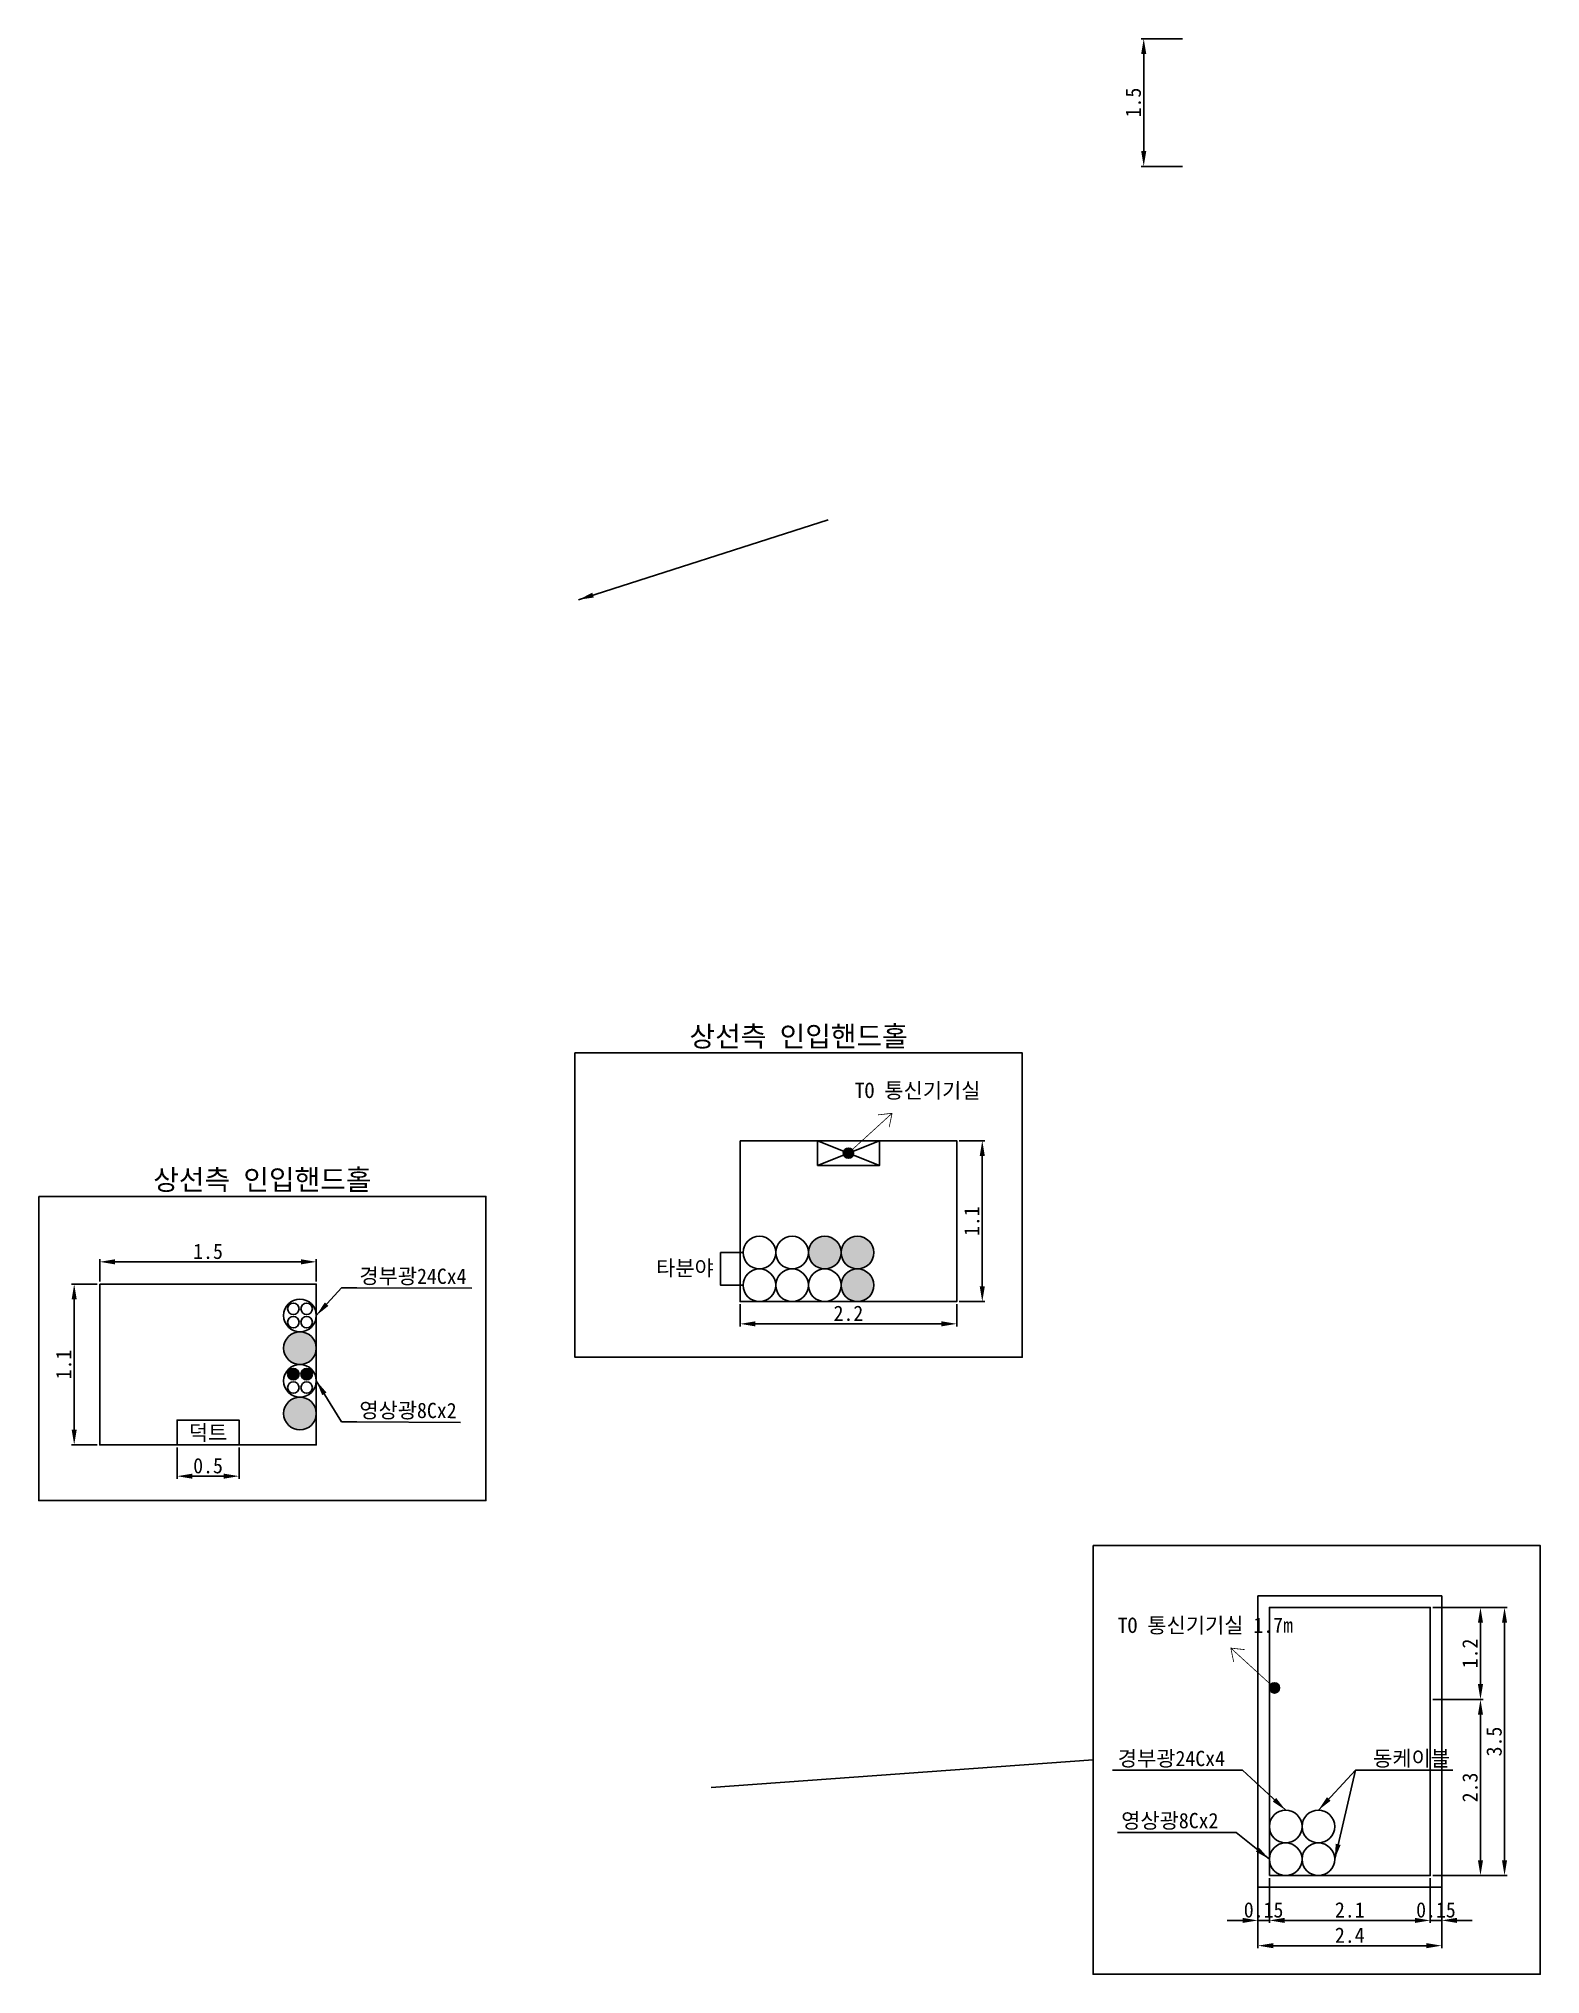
# Model space of a CAD drawing. Header units: millimetres. Extents: x 17866 to 18193, y 67412 to 67509.
# Drawn here: x 18148.5 to 18192.6, y 67439.5 to 67496.3 of the extents above; entities that cross this region are included whole.
import ezdxf
from ezdxf.enums import TextEntityAlignment as Align

# ---------------------------------------------------------------- set-up
doc = ezdxf.new("R2010")
doc.units = ezdxf.units.MM
doc.set_wipeout_variables(frame=1)
doc.header["$PDMODE"] = 35
doc.layers.add('TX-PAPR', color=2, linetype='Continuous', plot=False)
for name, color, linetype in [('TZ-DIMS', 1, 'Continuous'), ('TZ-LEAL', 1, 'Continuous'), ('TZ-LEAT', 3, 'Continuous'), ('TZ-LINE', 7, 'Continuous'), ('TZ-TEX2', 3, 'Continuous'), ('TZ-TEXT', 6, 'Continuous')]:
    doc.layers.add(name, color=color, linetype=linetype)
doc.styles.get("Standard").update_dxf_attribs({"font": 'GulimChe.ttf'})
doc.dimstyles.new('D150', dxfattribs={"dimscale": 0.15, "dimtxt": 3, "dimasz": 3, "dimexe": 0.5, "dimexo": 0.5, "dimgap": 0.5, "dimtad": 1, "dimdec": 0, "dimzin": 1, "dimdsep": 46, "dimlunit": 6, "dimtxsty": 'Standard', "dimcen": 1, "dimclrd": 1, "dimclre": 1, "dimclrt": 3, "dimadec": 0, "dimazin": 0, "dimtfac": 1, "dimtdec": 0, "dimtix": 1, "dimtmove": 2, "dimatfit": 3, "dimfxl": 0, "dimtvp": 2, "dimlwd": -1, "dimlwe": -1, "dimarcsym": 0})
doc.dimstyles.new('지시선150', dxfattribs={"dimscale": 0.15, "dimtxt": 3, "dimasz": 3, "dimexe": 0.5, "dimexo": 0.5, "dimgap": 0.5, "dimtad": 1, "dimdec": 0, "dimzin": 1, "dimdsep": 46, "dimlunit": 6, "dimtxsty": 'Standard', "dimcen": 1, "dimclrd": 6, "dimclre": 6, "dimclrt": 3, "dimadec": 0, "dimazin": 0, "dimtfac": 1, "dimtdec": 0, "dimtix": 1, "dimtmove": 2, "dimatfit": 3, "dimfxl": 0, "dimtvp": 2, "dimlwd": -1, "dimlwe": -1, "dimarcsym": 0})

msp = doc.modelspace()

# ---------------------------------------------------------------- blocks, each defined once
blk = doc.blocks.new('*D9')
at = {"layer": 'Defpoints', "color": 0, "ltscale": 2}
for p in [(18184.35, 67442.379), (18184.687, 67442.379), (18184.35, 67441.062)]:
    blk.add_point(p, dxfattribs=at)
at = {"layer": 'TZ-DIMS', "color": 1, "ltscale": 2}
for p, q in [((18184.35, 67442.304), (18184.35, 67440.987)), ((18184.687, 67442.304), (18184.687, 67440.987)), ((18183.9, 67441.062), (18183.45, 67441.062)), ((18184.687, 67441.062), (18184.35, 67441.062)), ((18185.137, 67441.062), (18185.587, 67441.062))]:
    blk.add_line(p, q, dxfattribs=at)
for points in [[(18183.9, 67441.137), (18183.9, 67440.987), (18184.35, 67441.062)], [(18185.137, 67441.137), (18185.137, 67440.987), (18184.687, 67441.062)]]:
    blk.add_solid(points, dxfattribs=at)
at = {"layer": 'TZ-DIMS', "color": 3, "ltscale": 2, "insert": (18184.518, 67441.368), "char_height": 0.45, "attachment_point": 5}
blk.add_mtext('0.15', dxfattribs=at)
blk = doc.blocks.new('*D10')
at = {"layer": 'Defpoints', "color": 0, "ltscale": 2}
for p in [(18184.687, 67442.379), (18189.412, 67442.379), (18189.412, 67441.062)]:
    blk.add_point(p, dxfattribs=at)
at = {"layer": 'TZ-DIMS', "color": 1, "ltscale": 2}
for p, q in [((18184.687, 67442.304), (18184.687, 67440.987)), ((18189.412, 67442.304), (18189.412, 67440.987)), ((18185.137, 67441.062), (18188.962, 67441.062))]:
    blk.add_line(p, q, dxfattribs=at)
for points in [[(18185.137, 67441.137), (18185.137, 67440.987), (18184.687, 67441.062)], [(18188.962, 67441.137), (18188.962, 67440.987), (18189.412, 67441.062)]]:
    blk.add_solid(points, dxfattribs=at)
at = {"layer": 'TZ-DIMS', "color": 3, "ltscale": 2, "insert": (18187.05, 67441.368), "char_height": 0.45, "attachment_point": 5}
blk.add_mtext('2.1', dxfattribs=at)
blk = doc.blocks.new('*D11')
at = {"layer": 'Defpoints', "color": 0, "ltscale": 2}
for p in [(18189.412, 67442.379), (18189.75, 67442.379), (18189.75, 67441.062)]:
    blk.add_point(p, dxfattribs=at)
at = {"layer": 'TZ-DIMS', "color": 1, "ltscale": 2}
for p, q in [((18189.412, 67442.304), (18189.412, 67440.987)), ((18189.75, 67442.304), (18189.75, 67440.987)), ((18188.962, 67441.062), (18188.512, 67441.062)), ((18189.412, 67441.062), (18189.75, 67441.062)), ((18190.2, 67441.062), (18190.65, 67441.062))]:
    blk.add_line(p, q, dxfattribs=at)
for points in [[(18188.962, 67441.137), (18188.962, 67440.987), (18189.412, 67441.062)], [(18190.2, 67441.137), (18190.2, 67440.987), (18189.75, 67441.062)]]:
    blk.add_solid(points, dxfattribs=at)
at = {"layer": 'TZ-DIMS', "color": 3, "ltscale": 2, "insert": (18189.581, 67441.368), "char_height": 0.45, "attachment_point": 5}
blk.add_mtext('0.15', dxfattribs=at)
blk = doc.blocks.new('*D12')
at = {"layer": 'Defpoints', "color": 0, "ltscale": 2}
for p in [(18184.35, 67442.379), (18189.75, 67442.379), (18189.75, 67440.32)]:
    blk.add_point(p, dxfattribs=at)
at = {"layer": 'TZ-DIMS', "color": 1, "ltscale": 2}
for p, q in [((18184.35, 67442.304), (18184.35, 67440.245)), ((18189.75, 67442.304), (18189.75, 67440.245)), ((18184.8, 67440.32), (18189.3, 67440.32))]:
    blk.add_line(p, q, dxfattribs=at)
for points in [[(18184.8, 67440.395), (18184.8, 67440.245), (18184.35, 67440.32)], [(18189.3, 67440.395), (18189.3, 67440.245), (18189.75, 67440.32)]]:
    blk.add_solid(points, dxfattribs=at)
at = {"layer": 'TZ-DIMS', "color": 3, "ltscale": 2, "insert": (18187.05, 67440.625), "char_height": 0.45, "attachment_point": 5}
blk.add_mtext('2.4', dxfattribs=at)
blk = doc.blocks.new('*D13')
at = {"layer": 'Defpoints', "color": 0, "ltscale": 2}
for p in [(18189.412, 67447.553), (18190.889, 67447.553), (18189.412, 67442.379)]:
    blk.add_point(p, dxfattribs=at)
at = {"layer": 'TZ-DIMS', "color": 1, "ltscale": 2}
for p, q in [((18189.487, 67447.553), (18190.964, 67447.553)), ((18190.889, 67442.829), (18190.889, 67447.103)), ((18189.487, 67442.379), (18190.964, 67442.379))]:
    blk.add_line(p, q, dxfattribs=at)
for points in [[(18190.814, 67447.103), (18190.964, 67447.103), (18190.889, 67447.553)], [(18190.814, 67442.829), (18190.964, 67442.829), (18190.889, 67442.379)]]:
    blk.add_solid(points, dxfattribs=at)
at = {"layer": 'TZ-DIMS', "color": 3, "ltscale": 2, "insert": (18190.584, 67444.966), "char_height": 0.45, "attachment_point": 5, "rotation": 90}
blk.add_mtext('2.3', dxfattribs=at)
blk = doc.blocks.new('*D14')
at = {"layer": 'Defpoints', "color": 0, "ltscale": 2}
for p in [(18189.412, 67450.254), (18190.889, 67450.254), (18189.412, 67447.553)]:
    blk.add_point(p, dxfattribs=at)
at = {"layer": 'TZ-DIMS', "color": 1, "ltscale": 2}
for p, q in [((18189.487, 67450.254), (18190.964, 67450.254)), ((18190.889, 67448.003), (18190.889, 67449.804)), ((18189.487, 67447.553), (18190.964, 67447.553))]:
    blk.add_line(p, q, dxfattribs=at)
for points in [[(18190.814, 67449.804), (18190.964, 67449.804), (18190.889, 67450.254)], [(18190.814, 67448.003), (18190.964, 67448.003), (18190.889, 67447.553)]]:
    blk.add_solid(points, dxfattribs=at)
at = {"layer": 'TZ-DIMS', "color": 3, "ltscale": 2, "insert": (18190.583, 67448.903), "char_height": 0.45, "attachment_point": 5, "rotation": 90}
blk.add_mtext('1.2', dxfattribs=at)
blk = doc.blocks.new('*D15')
at = {"layer": 'Defpoints', "color": 0, "ltscale": 2}
for p in [(18189.412, 67450.254), (18189.412, 67442.379), (18191.596, 67442.379)]:
    blk.add_point(p, dxfattribs=at)
at = {"layer": 'TZ-DIMS', "color": 1, "ltscale": 2}
for p, q in [((18189.487, 67450.254), (18191.671, 67450.254)), ((18191.596, 67449.804), (18191.596, 67442.829)), ((18189.487, 67442.379), (18191.671, 67442.379))]:
    blk.add_line(p, q, dxfattribs=at)
for points in [[(18191.521, 67449.804), (18191.671, 67449.804), (18191.596, 67450.254)], [(18191.521, 67442.829), (18191.671, 67442.829), (18191.596, 67442.379)]]:
    blk.add_solid(points, dxfattribs=at)
at = {"layer": 'TZ-DIMS', "color": 3, "ltscale": 2, "insert": (18191.291, 67446.316), "char_height": 0.45, "attachment_point": 5, "rotation": 90}
blk.add_mtext('3.5', dxfattribs=at)
blk = doc.blocks.new('*D22')
at = {"layer": 'Defpoints', "color": 0, "linetype": 'ByBlock'}
for p in [(18180.997, 67496.333), (18182.213, 67496.333), (18182.213, 67492.583)]:
    blk.add_point(p, dxfattribs=at)
at = {"layer": 'TZ-LINE', "color": 1, "linetype": 'ByBlock'}
for p, q in [((18182.138, 67496.333), (18180.922, 67496.333)), ((18180.997, 67493.033), (18180.997, 67495.883)), ((18182.138, 67492.583), (18180.922, 67492.583))]:
    blk.add_line(p, q, dxfattribs=at)
for points in [[(18180.922, 67495.883), (18181.072, 67495.883), (18180.997, 67496.333)], [(18180.922, 67493.033), (18181.072, 67493.033), (18180.997, 67492.583)]]:
    blk.add_solid(points, dxfattribs=at)
at = {"layer": 'TZ-LINE', "color": 3, "linetype": 'ByBlock', "insert": (18180.691, 67494.458), "char_height": 0.45, "attachment_point": 5, "rotation": 90}
blk.add_mtext('1.5', dxfattribs=at)
blk = doc.blocks.new('*D23')
at = {"layer": 'Defpoints', "color": 0, "ltscale": 2}
for p in [(18152.602, 67455.028), (18154.421, 67455.028), (18154.421, 67454.11)]:
    blk.add_point(p, dxfattribs=at)
at = {"layer": 'TZ-DIMS', "color": 1, "ltscale": 2}
for p, q in [((18152.602, 67454.953), (18152.602, 67454.035)), ((18154.421, 67454.953), (18154.421, 67454.035)), ((18153.052, 67454.11), (18153.971, 67454.11))]:
    blk.add_line(p, q, dxfattribs=at)
for points in [[(18153.052, 67454.185), (18153.052, 67454.035), (18152.602, 67454.11)], [(18153.971, 67454.185), (18153.971, 67454.035), (18154.421, 67454.11)]]:
    blk.add_solid(points, dxfattribs=at)
at = {"layer": 'TZ-DIMS', "color": 3, "ltscale": 2, "insert": (18153.511, 67454.415), "char_height": 0.45, "attachment_point": 5}
blk.add_mtext('0.5', dxfattribs=at)
blk = doc.blocks.new('*D24')
at = {"layer": 'Defpoints', "color": 0, "ltscale": 2}
for p in [(18149.579, 67459.753), (18150.331, 67459.753), (18150.331, 67455.028)]:
    blk.add_point(p, dxfattribs=at)
at = {"layer": 'TZ-DIMS', "color": 1, "ltscale": 2}
for p, q in [((18150.256, 67459.753), (18149.504, 67459.753)), ((18149.579, 67455.478), (18149.579, 67459.303)), ((18150.256, 67455.028), (18149.504, 67455.028))]:
    blk.add_line(p, q, dxfattribs=at)
for points in [[(18149.504, 67459.303), (18149.654, 67459.303), (18149.579, 67459.753)], [(18149.504, 67455.478), (18149.654, 67455.478), (18149.579, 67455.028)]]:
    blk.add_solid(points, dxfattribs=at)
at = {"layer": 'TZ-DIMS', "color": 3, "ltscale": 2, "insert": (18149.273, 67457.391), "char_height": 0.45, "attachment_point": 5, "rotation": 90}
blk.add_mtext('1.1', dxfattribs=at)
blk = doc.blocks.new('*D25')
at = {"layer": 'Defpoints', "color": 0, "ltscale": 2}
for p in [(18156.691, 67460.406), (18150.331, 67459.753), (18156.691, 67459.753)]:
    blk.add_point(p, dxfattribs=at)
at = {"layer": 'TZ-DIMS', "color": 1, "ltscale": 2}
for p, q in [((18150.331, 67459.828), (18150.331, 67460.481)), ((18150.781, 67460.406), (18156.241, 67460.406)), ((18156.691, 67459.828), (18156.691, 67460.481))]:
    blk.add_line(p, q, dxfattribs=at)
for points in [[(18150.781, 67460.481), (18150.781, 67460.331), (18150.331, 67460.406)], [(18156.241, 67460.481), (18156.241, 67460.331), (18156.691, 67460.406)]]:
    blk.add_solid(points, dxfattribs=at)
at = {"layer": 'TZ-DIMS', "color": 3, "ltscale": 2, "insert": (18153.511, 67460.712), "char_height": 0.45, "attachment_point": 5}
blk.add_mtext('1.5', dxfattribs=at)
blk = doc.blocks.new('*D26')
at = {"layer": 'Defpoints', "color": 0, "ltscale": 2}
for p in [(18175.503, 67463.963), (18176.254, 67463.963), (18175.503, 67459.238)]:
    blk.add_point(p, dxfattribs=at)
at = {"layer": 'TZ-DIMS', "color": 1, "ltscale": 2}
for p, q in [((18175.578, 67463.963), (18176.329, 67463.963)), ((18176.254, 67459.688), (18176.254, 67463.513)), ((18175.578, 67459.238), (18176.329, 67459.238))]:
    blk.add_line(p, q, dxfattribs=at)
for points in [[(18176.179, 67463.513), (18176.329, 67463.513), (18176.254, 67463.963)], [(18176.179, 67459.688), (18176.329, 67459.688), (18176.254, 67459.238)]]:
    blk.add_solid(points, dxfattribs=at)
at = {"layer": 'TZ-DIMS', "color": 3, "ltscale": 2, "insert": (18175.948, 67461.601), "char_height": 0.45, "attachment_point": 5, "rotation": 90}
blk.add_mtext('1.1', dxfattribs=at)
blk = doc.blocks.new('*D27')
at = {"layer": 'Defpoints', "color": 0, "ltscale": 2}
for p in [(18169.142, 67459.238), (18175.503, 67459.238), (18175.503, 67458.585)]:
    blk.add_point(p, dxfattribs=at)
at = {"layer": 'TZ-DIMS', "color": 1, "ltscale": 2}
for p, q in [((18169.142, 67459.163), (18169.142, 67458.51)), ((18175.503, 67459.163), (18175.503, 67458.51)), ((18169.592, 67458.585), (18175.053, 67458.585))]:
    blk.add_line(p, q, dxfattribs=at)
for points in [[(18169.592, 67458.66), (18169.592, 67458.51), (18169.142, 67458.585)], [(18175.053, 67458.66), (18175.053, 67458.51), (18175.503, 67458.585)]]:
    blk.add_solid(points, dxfattribs=at)
at = {"layer": 'TZ-DIMS', "color": 3, "ltscale": 2, "insert": (18172.322, 67458.891), "char_height": 0.45, "attachment_point": 5}
blk.add_mtext('2.2', dxfattribs=at)

# ---------------------------------------------------------------- dimensions: what is measured, and where the dimension line sits
at = {"layer": 'TZ-LINE', "linetype": 'ByBlock'}
dim = msp.add_linear_dim(base=(18180.997, 67496.333), p1=(18182.213, 67492.583), p2=(18182.213, 67496.333), angle=90, text='1.5', dimstyle='D150', dxfattribs=at)
dim.commit()
dim.dimension.update_dxf_attribs({"geometry": '*D22', "text_midpoint": (18180.691, 67494.458)})

# ---------------------------------------------------------------- leaders
at = {"layer": 'TZ-TEXT'}
msp.add_leader([(18164.392, 67479.853), (18171.732, 67482.197)], dimstyle='지시선150', dxfattribs=at)

# ---------------------------------------------------------------- wipeouts: each hides what was drawn before it
for points in [[(18164.29, 67466.541), (18164.29, 67457.605), (18177.428, 67457.605), (18177.428, 67466.541)], [(18148.536, 67462.33), (18148.536, 67453.395), (18161.675, 67453.395), (18161.675, 67462.33)], [(18179.508, 67452.071), (18179.508, 67439.479), (18192.646, 67439.479), (18192.646, 67452.071)]]:
    msp.add_wipeout(points).dxf.layer = 'TX-PAPR'

# ---------------------------------------------------------------- next in the draw order: hatches: boundary and pattern name
at = {"layer": 'TZ-LINE'}
h = msp.add_hatch(color=256, dxfattribs=at)
h.dxf.hatch_style = 1
h.paths.add_polyline_path([(18172.172, 67463.599, 1), (18172.472, 67463.599, 1)])
h = msp.add_hatch(color=256, dxfattribs=at)
h.dxf.hatch_style = 1
h.paths.add_polyline_path([(18172.108, 67460.678, 1), (18171.148, 67460.678, 1)])
h = msp.add_hatch(color=256, dxfattribs=at)
h.dxf.hatch_style = 1
h.paths.add_polyline_path([(18172.108, 67460.678, -1), (18173.068, 67460.678, -1)])
h = msp.add_hatch(color=256, dxfattribs=at)
h.dxf.hatch_style = 1
h.paths.add_polyline_path([(18172.108, 67459.718, -1), (18173.068, 67459.718, -1)])
h = msp.add_hatch(color=256, dxfattribs=at)
h.dxf.hatch_style = 1
h.paths.add_polyline_path([(18155.731, 67457.871, 1), (18156.691, 67457.871, 1)])
h.paths.add_polyline_path([(18156.691, 67455.951, 1), (18155.731, 67455.951, 1)])
h = msp.add_hatch(color=256, dxfattribs=at)
h.dxf.hatch_style = 1
h.paths.add_polyline_path([(18155.847, 67457.108, -1), (18156.184, 67457.108, -1)])
h = msp.add_hatch(color=256, dxfattribs=at)
h.dxf.hatch_style = 1
h.paths.add_polyline_path([(18156.576, 67457.108, 1), (18156.239, 67457.108, 1)])
h = msp.add_hatch(color=256, dxfattribs=at)
h.dxf.hatch_style = 1
h.paths.add_polyline_path([(18184.987, 67447.891, 1), (18184.687, 67447.891, 1)])

# ---------------------------------------------------------------- next in the draw order: linework, layer by layer
at = {"layer": 'TZ-DIMS', "linetype": 'ByBlock'}
msp.add_lwpolyline([(18169.228, 67459.718), (18168.568, 67459.718), (18168.568, 67460.678), (18169.228, 67460.678)], dxfattribs=at)
at = {"layer": 'TZ-LINE', "const_width": 0.0225}
for points in [[(18172.322, 67463.599), (18173.604, 67464.769)], [(18173.192, 67464.723), (18173.604, 67464.769), (18173.521, 67464.363)], [(18183.967, 67449.015), (18183.555, 67449.061), (18183.639, 67448.655)], [(18184.837, 67447.891), (18183.555, 67449.061)]]:
    msp.add_lwpolyline(points, dxfattribs=at)
at = {"layer": 'TZ-LINE'}
for points in [[(18169.142, 67463.963), (18169.142, 67459.238), (18175.503, 67459.238), (18175.503, 67463.963)], [(18171.413, 67463.235), (18173.232, 67463.235), (18173.232, 67463.963), (18171.413, 67463.963)], [(18150.331, 67459.753), (18150.331, 67455.028), (18156.691, 67455.028), (18156.691, 67459.753)], [(18152.602, 67455.028), (18154.421, 67455.028), (18154.421, 67455.757), (18152.602, 67455.757)], [(18184.35, 67442.041), (18189.75, 67442.041), (18189.75, 67450.591), (18184.35, 67450.591)], [(18184.687, 67442.379), (18189.412, 67442.379), (18189.412, 67450.254), (18184.687, 67450.254)]]:
    msp.add_lwpolyline(points, close=True, dxfattribs=at)
for points in [[(18171.413, 67463.235), (18173.232, 67463.963)], [(18173.232, 67463.235), (18171.413, 67463.963)]]:
    msp.add_lwpolyline(points, dxfattribs=at)
for centre in [(18172.322, 67463.599), (18184.837, 67447.891)]:
    msp.add_circle(centre, 0.15, dxfattribs=at)
at = {"layer": 'TZ-LINE', "ltscale": 2}
for centre, radius in [((18169.708, 67460.678), 0.48), ((18170.668, 67460.678), 0.48), ((18171.628, 67460.678), 0.48), ((18172.588, 67460.678), 0.48), ((18169.708, 67459.718), 0.48), ((18170.668, 67459.718), 0.48), ((18171.628, 67459.718), 0.48), ((18172.588, 67459.718), 0.48), ((18156.211, 67458.831), 0.48), ((18156.015, 67459.028), 0.168), ((18156.408, 67459.028), 0.168), ((18156.015, 67458.633), 0.168), ((18156.408, 67458.633), 0.168), ((18156.211, 67457.871), 0.48), ((18156.211, 67456.911), 0.48), ((18156.015, 67457.108), 0.168), ((18156.408, 67457.108), 0.168), ((18156.015, 67456.713), 0.168), ((18156.408, 67456.713), 0.168), ((18156.211, 67455.951), 0.48), ((18185.167, 67443.819), 0.48), ((18186.127, 67443.819), 0.48), ((18185.167, 67442.859), 0.48), ((18186.127, 67442.859), 0.48)]:
    msp.add_circle(centre, radius, dxfattribs=at)
at = {"layer": 'TZ-TEXT'}
for points in [[(18164.29, 67466.541), (18177.428, 67466.541), (18177.428, 67457.605), (18164.29, 67457.605)], [(18148.536, 67462.33), (18161.675, 67462.33), (18161.675, 67453.395), (18148.536, 67453.395)], [(18179.508, 67452.071), (18192.646, 67452.071), (18192.646, 67439.479), (18179.508, 67439.479)]]:
    msp.add_lwpolyline(points, close=True, dxfattribs=at)
msp.add_lwpolyline([(18179.508, 67445.775), (18168.292, 67444.963)], dxfattribs=at)

# ---------------------------------------------------------------- next in the draw order: texts
at = {"layer": 'TZ-DIMS', "char_height": 0.45, "attachment_point": 7, "rotation": 359.7759}
for s, insert in [('경부광24Cx4', (18157.954, 67459.719)), ('영상광8Cx2', (18157.954, 67455.778))]:
    msp.add_mtext(s, dxfattribs=dict(at, insert=insert))
at = {"layer": 'TZ-DIMS', "char_height": 0.45}
for s, insert, attachment_point in [('타분야', (18168.368, 67460.198), 6), ('경부광24Cx4', (18183.384, 67445.546), 9), ('동케이블', (18187.735, 67445.546), 7), ('영상광8Cx2', (18183.192, 67443.722), 9)]:
    msp.add_mtext(s, dxfattribs=dict(at, insert=insert, attachment_point=attachment_point))
at = {"layer": 'TZ-LEAT'}
msp.add_text('덕트', height=0.45, rotation=359.9551, dxfattribs=at).set_placement((18153.511, 67455.392), align=Align.MIDDLE)
at = {"layer": 'TZ-TEX2'}
for p in [(18170.859, 67467.041), (18155.106, 67462.83)]:
    msp.add_text('상선측 인입핸드홀', height=0.6, dxfattribs=at).set_placement(p, align=Align.MIDDLE)
at = {"layer": 'TZ-TEXT'}
for s, rotation, p in [('TO 통신기기실', 359.9482, (18174.353, 67465.445, 0)), ('TO 통신기기실 1.7m', 0.0518, (18182.806, 67449.737, 0))]:
    msp.add_text(s, height=0.45, rotation=rotation, dxfattribs=at).set_placement(p, align=Align.MIDDLE)

# ---------------------------------------------------------------- next in the draw order: dimensions: what is measured, and where the dimension line sits
at = {"layer": 'TZ-DIMS', "ltscale": 2}
for base, p1, p2, text, picture, middle in [((18176.254, 67463.963), (18175.503, 67459.238), (18175.503, 67463.963), '1.1', '*D26', (18175.948, 67461.601)), ((18149.579, 67459.753), (18150.331, 67455.028), (18150.331, 67459.753), '1.1', '*D24', (18149.273, 67457.391)), ((18190.889, 67450.254), (18189.412, 67447.553), (18189.412, 67450.254), '1.2', '*D14', (18190.583, 67448.903)), ((18191.596, 67442.379), (18189.412, 67450.254), (18189.412, 67442.379), '3.5', '*D15', (18191.291, 67446.316)), ((18190.889, 67447.553), (18189.412, 67442.379), (18189.412, 67447.553), '2.3', '*D13', (18190.584, 67444.966))]:
    dim = msp.add_linear_dim(base=base, p1=p1, p2=p2, angle=90, text=text, dimstyle='D150', dxfattribs=at)
    dim.commit()
    dim.dimension.update_dxf_attribs({"geometry": picture, "text_midpoint": middle})
for base, p1, p2, text, picture, middle in [((18156.691, 67460.406), (18150.331, 67459.753), (18156.691, 67459.753), '1.5', '*D25', (18153.511, 67460.712)), ((18175.503, 67458.585), (18169.142, 67459.238), (18175.503, 67459.238), '2.2', '*D27', (18172.322, 67458.891)), ((18154.421, 67454.11), (18152.602, 67455.028), (18154.421, 67455.028), '0.5', '*D23', (18153.511, 67454.415)), ((18184.35, 67441.062), (18184.687, 67442.379), (18184.35, 67442.379), '0.15', '*D9', (18184.518, 67441.368)), ((18189.75, 67440.32), (18184.35, 67442.379), (18189.75, 67442.379), '2.4', '*D12', (18187.05, 67440.625)), ((18189.412, 67441.062), (18184.687, 67442.379), (18189.412, 67442.379), '2.1', '*D10', (18187.05, 67441.368)), ((18189.75, 67441.062), (18189.412, 67442.379), (18189.75, 67442.379), '0.15', '*D11', (18189.581, 67441.368))]:
    dim = msp.add_linear_dim(base=base, p1=p1, p2=p2, text=text, dimstyle='D150', dxfattribs=at)
    dim.commit()
    dim.dimension.update_dxf_attribs({"geometry": picture, "text_midpoint": middle})

# ---------------------------------------------------------------- next in the draw order: leaders
at = {"layer": 'TZ-LEAL', "annotation_type": 0, "has_hookline": 1, "hookline_direction": 0, "horizontal_direction": (0.999992, -0.003911, 0)}
for points, text_width in [([(18156.691, 67458.831), (18157.436, 67459.646), (18157.879, 67459.645)], 3.305), ([(18156.691, 67456.911), (18157.436, 67455.705), (18157.879, 67455.703)], 2.969)]:
    msp.add_leader(points, dimstyle='D150', dxfattribs=dict(at, text_width=text_width))
at = {"layer": 'TZ-LEAL', "annotation_type": 0, "has_hookline": 1}
for points, hookline_direction, text_width in [([(18185.167, 67444.299), (18183.901, 67445.471), (18183.459, 67445.471)], 1, 3.305), ([(18186.127, 67444.299), (18187.218, 67445.471), (18187.66, 67445.471)], 0, 2.339), ([(18184.687, 67442.859), (18183.71, 67443.647), (18183.267, 67443.647)], 1, 2.969)]:
    msp.add_leader(points, dimstyle='D150', dxfattribs=dict(at, hookline_direction=hookline_direction, text_width=text_width))
at = {"layer": 'TZ-LEAL'}
msp.add_leader([(18186.607, 67442.859), (18187.218, 67445.471), (18187.66, 67445.471)], dimstyle='D150', dxfattribs=at)

doc.saveas('drawing.dxf')
